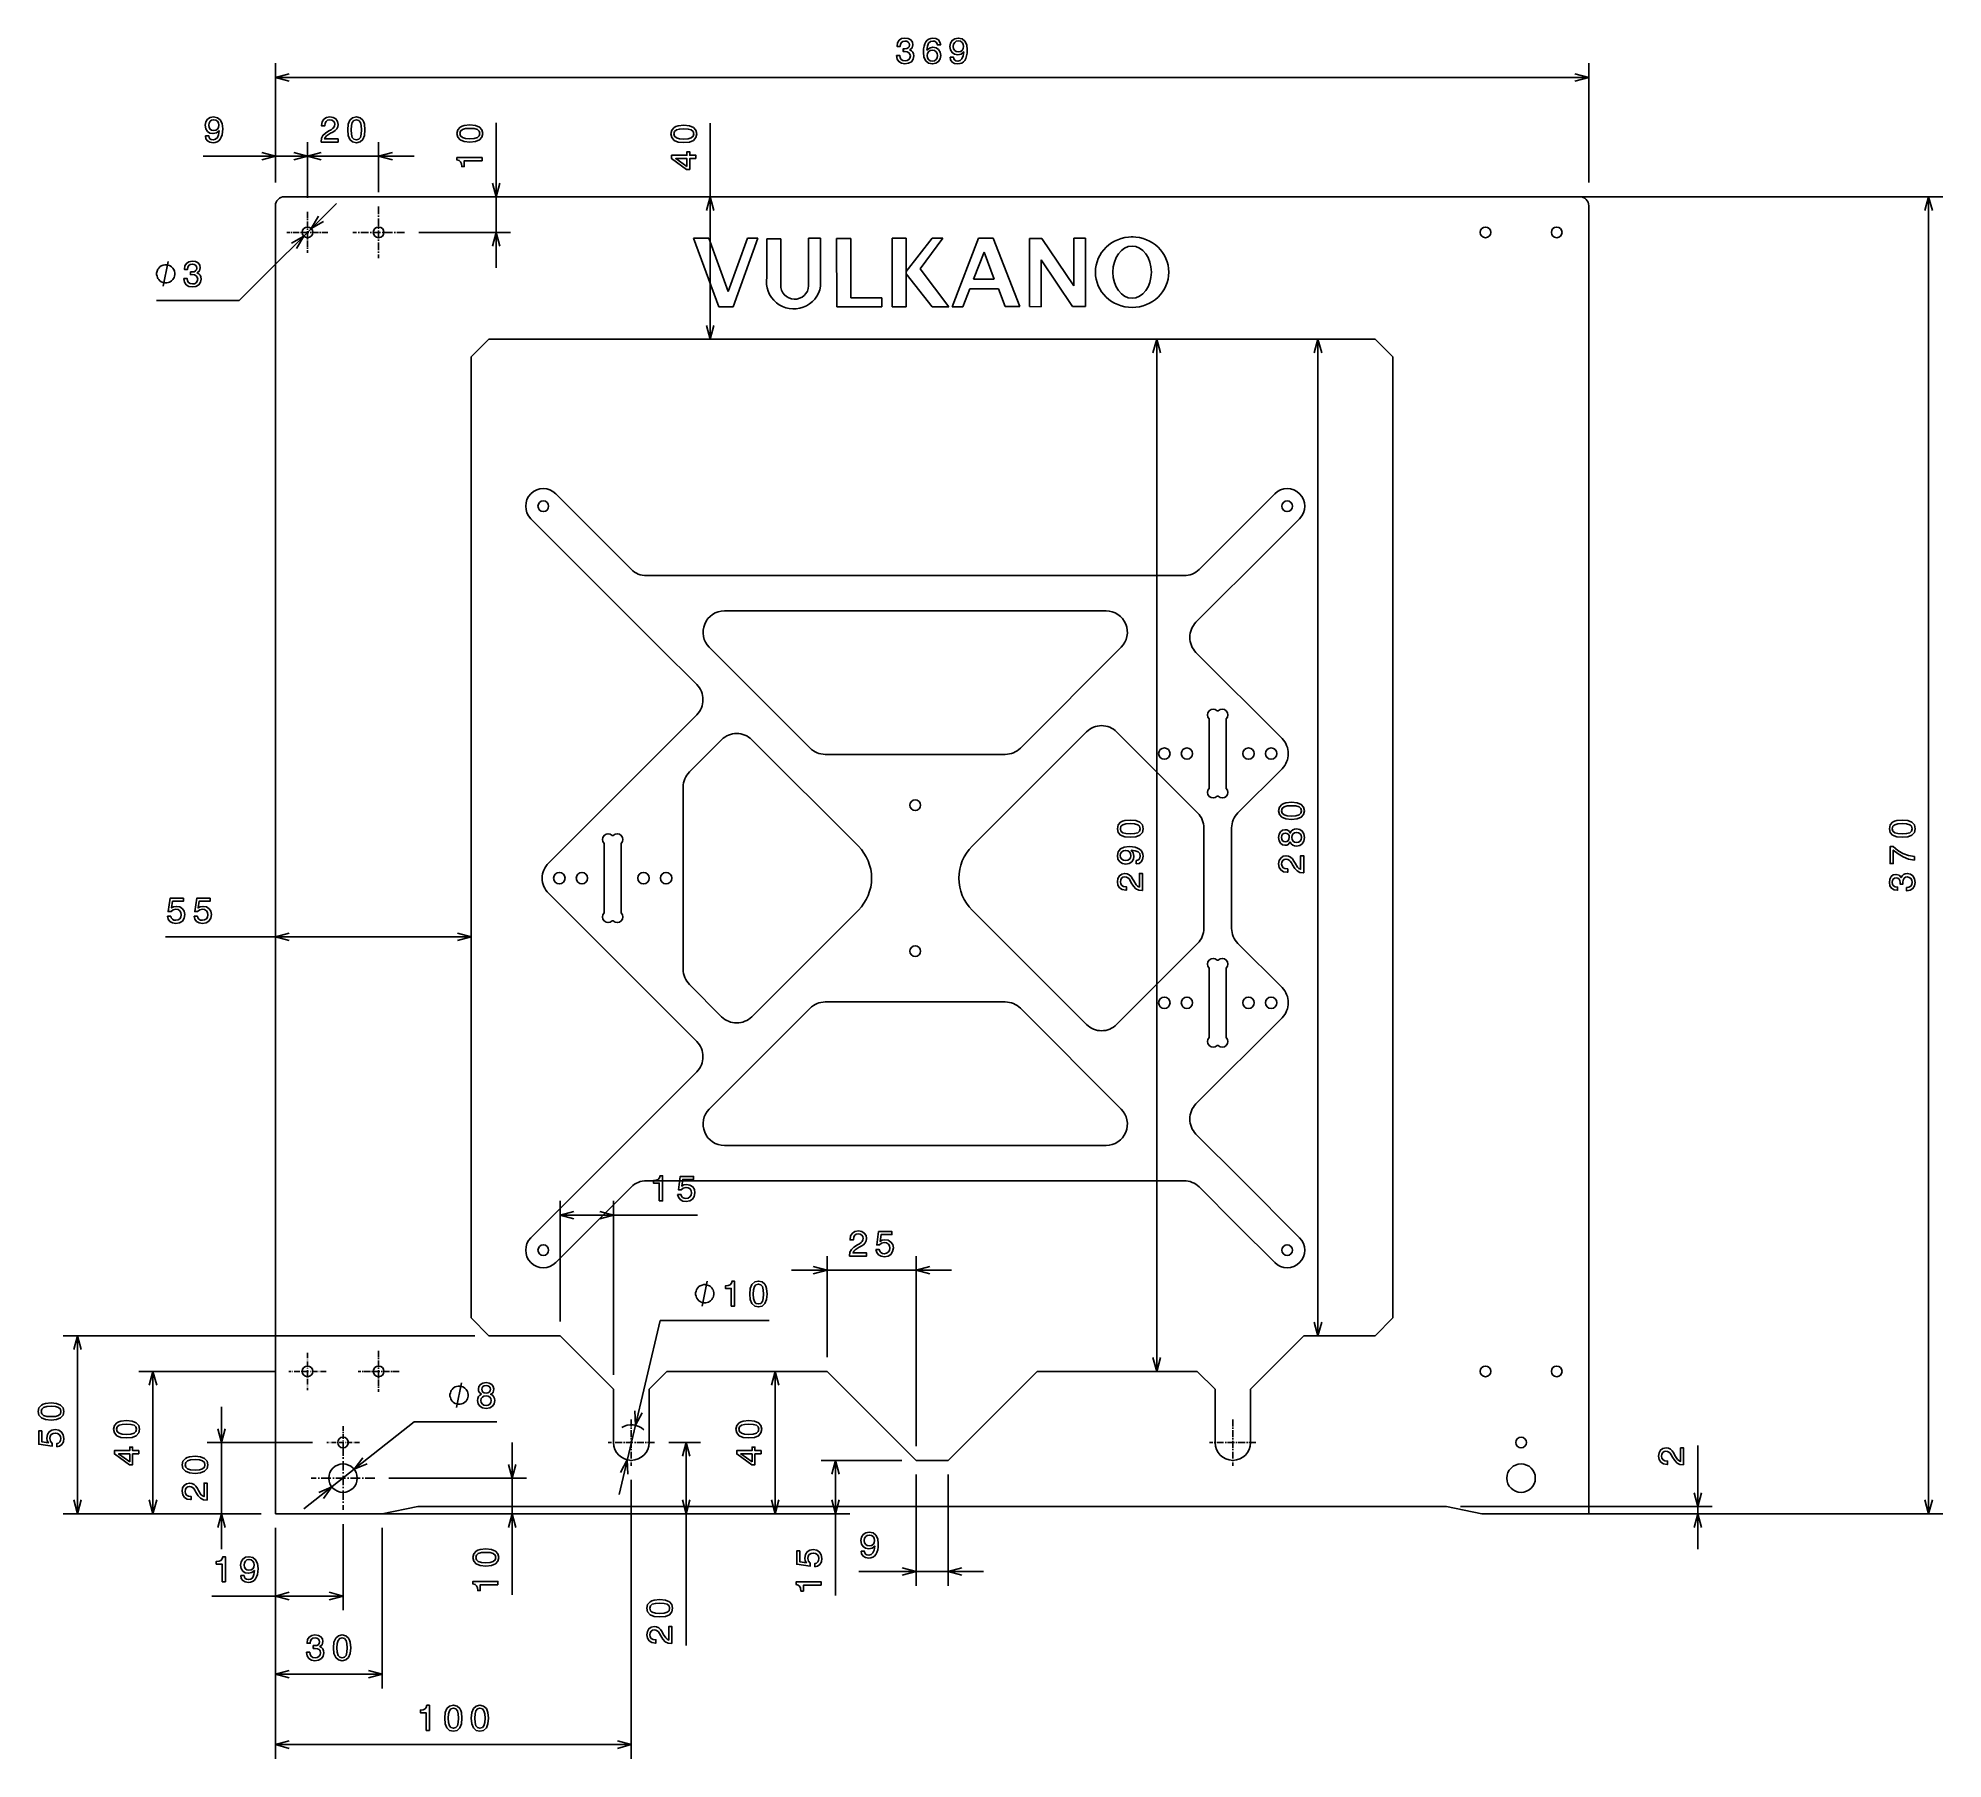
# Model space of a CAD drawing. Extents: x 282 to 817, y -68 to 415.
import ezdxf

# ---------------------------------------------------------------- set-up
doc = ezdxf.new("R2010")
doc.units = 0
doc.linetypes.add('DASHDOT', pattern=[18.5, 12, -3, 0.5, -3])
doc.layers.get('0').update_dxf_attribs({"linetype": 'CONTINUOUS'})

msp = doc.modelspace()

# ---------------------------------------------------------------- linework, layer by layer
at = {"color": 7, "ltscale": 0.419198}
for p, q in [((348.45, 374.67), (348.45, 408.21)), ((717.45, 374.67), (717.45, 408.21))]:
    msp.add_line(p, q, dxfattribs=at)
at = {"color": 7}
for p, q in [((348.45, 404.21), (717.45, 404.21)), ((410.51, 350.67), (410.51, 391.48)), ((532.95, 370.67), (350.95, 370.67)), ((532.95, 370.67), (714.95, 370.67)), ((691.45, 370.67), (816.97, 370.67)), ((812.97, 0.67), (812.97, 370.67)), ((348.45, 368.17), (348.45, 0.67)), ((717.45, 368.17), (717.45, 0.67)), ((532.95, 330.67), (408.45, 330.67)), ((532.95, 330.67), (657.45, 330.67)), ((403.45, 325.67), (403.45, 55.67)), ((662.45, 325.67), (662.45, 55.67)), ((317.58, 162.72), (403.45, 162.72)), ((445.02, 6.07), (456.52, 54.98)), ((404.45, 50.67), (288.82, 50.67)), ((292.82, 0.67), (292.82, 50.67)), ((503.45, 40.67), (458.45, 40.67)), ((562.45, 40.67), (607.45, 40.67)), ((414.98, -22.14), (414.98, 20.67)), ((463.85, -36.4), (463.85, 20.67)), ((448.45, 10.17), (448.45, -68.21)), ((344.45, 0.67), (288.82, 0.67)), ((352.45, 0.67), (418.98, 0.67)), ((382.45, 0.67), (467.85, 0.67)), ((382.45, 0.67), (509.8, 0.67)), ((382.45, 0.67), (492.9, 0.67)), ((532.95, 2.67), (388.45, 2.67)), ((532.95, 2.67), (677.45, 2.67)), ((681.45, 2.67), (752.13, 2.67)), ((691.45, 0.67), (816.97, 0.67)), ((348.45, -3.33), (348.45, -48.44)), ((348.45, -3.33), (348.45, -68.21)), ((378.45, -3.33), (378.45, -48.44)), ((348.45, -64.21), (448.45, -64.21))]:
    msp.add_line(p, q, dxfattribs=at)
at = {"color": 230}
msp.add_line((470.62, 330.67), (470.62, 391.37), dxfattribs=at)
at = {"color": 7, "ltscale": 0.142364}
msp.add_line((348.45, 374.67), (348.45, 386.06), dxfattribs=at)
at = {"color": 7, "ltscale": 0.195451}
msp.add_line((357.45, 370.42), (357.45, 386.06), dxfattribs=at)
msp.add_line((357.45, 370.42), (357.45, 386.06), dxfattribs=at)
at = {"color": 7, "ltscale": 0.176475}
msp.add_line((377.45, 371.94), (377.45, 386.06), dxfattribs=at)
at = {"color": 7, "ltscale": 0.491104}
msp.add_line((328.16, 382.06), (367.45, 382.06), dxfattribs=at)
at = {"color": 7, "ltscale": 0.499998}
msp.add_line((347.45, 382.06), (387.45, 382.06), dxfattribs=at)
at = {"color": 7, "ltscale": 0.482448}
msp.add_line((338.28, 341.53), (365.59, 368.8), dxfattribs=at)
at = {"color": 7, "linetype": 'DASHDOT', "ltscale": 0.143826}
msp.add_line((357.45, 366.42), (357.45, 354.92), dxfattribs=at)
at = {"color": 7, "linetype": 'DASHDOT', "ltscale": 0.181778}
for p, q in [((377.45, 367.94), (377.45, 353.4)), ((384.72, 360.67), (370.18, 360.67))]:
    msp.add_line(p, q, dxfattribs=at)
at = {"color": 7, "linetype": 'DASHDOT', "ltscale": 0.143825}
msp.add_line((363.21, 360.67), (351.7, 360.67), dxfattribs=at)
at = {"color": 7, "ltscale": 0.322361}
msp.add_line((388.72, 360.67), (414.51, 360.67), dxfattribs=at)
for p, q in [((465.94, 359.02), (470.24, 359.02)), ((473.07, 339.77), (465.94, 359.02)), ((470.24, 359.02), (475.7, 344.09)), ((475.7, 344.09), (481.06, 359.06)), ((484, 359.06), (477.08, 339.77)), ((481.06, 359.06), (484, 359.06)), ((486.51, 348.08), (486.57, 358.9)), ((486.57, 358.9), (490.45, 358.9)), ((486.57, 358.9), (490.45, 358.9)), ((490.45, 358.9), (490.45, 345.17)), ((498.2, 346.46), (498.2, 359.05)), ((498.2, 359.05), (501.64, 359.05)), ((501.64, 359.05), (501.64, 345.56)), ((506.12, 358.91), (510.16, 358.91)), ((506.23, 339.76), (506.12, 358.91)), ((510.16, 358.91), (510.16, 342.25)), ((521.76, 359.02), (525.64, 359.02)), ((521.76, 339.8), (521.76, 359.02)), ((532.95, 359.02), (525.64, 349.67)), ((525.64, 359.02), (525.64, 339.8)), ((535.97, 359.02), (529.61, 350.47)), ((532.95, 359.02), (535.97, 359.02)), ((545.96, 359.01), (538.62, 339.73)), ((550.12, 359.01), (545.96, 359.01)), ((557.61, 339.81), (550.12, 359.01)), ((560.35, 339.86), (560.35, 358.95)), ((560.35, 358.95), (563.78, 358.95)), ((563.78, 358.95), (572.8, 345.67)), ((572.8, 345.67), (572.8, 359.03)), ((572.8, 359.03), (576.09, 359.03)), ((576.09, 359.03), (576.09, 339.86)), ((589.16, 359.41), (588.89, 359.4)), ((589.16, 359.41), (589.43, 359.4)), ((547.55, 355.08), (544.6, 347.52)), ((550.42, 347.52), (547.55, 355.08)), ((532.95, 339.73), (525.64, 349.03)), ((529.61, 350.47), (537.64, 339.73)), ((572.42, 339.86), (563.63, 353)), ((563.63, 353), (563.63, 339.79)), ((541.57, 339.73), (543.61, 344.8)), ((543.61, 344.8), (551.64, 344.8)), ((544.6, 347.52), (550.42, 347.52)), ((551.64, 344.8), (553.45, 339.81)), ((477.08, 339.77), (473.07, 339.77)), ((518.85, 339.76), (506.23, 339.76)), ((510.16, 342.25), (518.85, 342.25)), ((518.85, 342.25), (518.85, 339.76)), ((525.64, 339.8), (521.76, 339.8)), ((537.64, 339.73), (532.95, 339.73)), ((538.62, 339.73), (541.57, 339.73)), ((553.45, 339.81), (557.61, 339.81)), ((563.63, 339.79), (560.35, 339.86)), ((576.09, 339.86), (572.42, 339.86)), ((596.06, 40.67), (596.06, 330.67)), ((641.38, 50.67), (641.38, 330.67)), ((443.45, 39.67), (443.45, 88.57)), ((528.45, 19.67), (528.45, 73.07)), ((493.45, 69.07), (538.45, 69.07))]:
    msp.add_line(p, q)
at = {"color": 7, "ltscale": 0.290067}
for p, q in [((338.28, 341.53), (315.07, 341.53)), ((387.48, 26.48), (410.69, 26.48))]:
    msp.add_line(p, q, dxfattribs=at)
at = {"color": 7, "ltscale": 0.088388}
for p, q in [((403.45, 325.67), (408.45, 330.67)), ((662.45, 325.67), (657.45, 330.67)), ((408.45, 50.67), (403.45, 55.67)), ((657.45, 50.67), (662.45, 55.67)), ((453.45, 35.67), (458.45, 40.67)), ((612.45, 35.67), (607.45, 40.67))]:
    msp.add_line(p, q, dxfattribs=at)
at = {"color": 7, "ltscale": 0.420083}
for p, q in [((566.45, 330.67), (600.06, 330.67)), ((566.45, 40.67), (600.06, 40.67))]:
    msp.add_line(p, q, dxfattribs=at)
at = {"ltscale": 0.423739}
msp.add_line((428.45, 54.67), (428.45, 88.57), dxfattribs=at)
at = {"ltscale": 0.481799}
msp.add_line((428.45, 84.57), (467, 84.57), dxfattribs=at)
at = {"ltscale": 0.354949}
msp.add_line((503.45, 44.67), (503.45, 73.07), dxfattribs=at)
at = {"color": 7, "ltscale": 0.383468}
msp.add_line((456.52, 54.98), (487.2, 54.98), dxfattribs=at)
at = {"color": 7, "ltscale": 0.249999}
for p, q in [((428.45, 50.67), (408.45, 50.67)), ((637.45, 50.67), (657.45, 50.67))]:
    msp.add_line(p, q, dxfattribs=at)
at = {"color": 7, "ltscale": 0.265165}
for p, q in [((428.45, 50.67), (443.45, 35.67)), ((637.45, 50.67), (622.45, 35.67))]:
    msp.add_line(p, q, dxfattribs=at)
at = {"color": 7, "linetype": 'DASHDOT', "ltscale": 0.131209}
for p, q in [((357.45, 45.92), (357.45, 35.42)), ((362.7, 40.67), (352.2, 40.67))]:
    msp.add_line(p, q, dxfattribs=at)
at = {"color": 7, "linetype": 'DASHDOT', "ltscale": 0.143738}
for p, q in [((377.45, 46.42), (377.45, 34.92)), ((383.2, 40.67), (371.7, 40.67))]:
    msp.add_line(p, q, dxfattribs=at)
at = {"color": 7, "ltscale": 0.476903}
msp.add_line((348.2, 40.67), (310.05, 40.67), dxfattribs=at)
at = {"color": 7, "ltscale": 0.499999}
for p, q in [((314.05, 0.67), (314.05, 40.67)), ((488.9, 0.67), (488.9, 40.67)), ((333.27, -9.33), (333.27, 30.67))]:
    msp.add_line(p, q, dxfattribs=at)
at = {"color": 7, "ltscale": 0.441941}
for p, q in [((503.45, 40.67), (528.45, 15.67)), ((562.45, 40.67), (537.45, 15.67))]:
    msp.add_line(p, q, dxfattribs=at)
at = {"color": 7, "ltscale": 0.187499}
for p, q in [((443.45, 35.67), (443.45, 20.67)), ((622.45, 35.67), (622.45, 20.67))]:
    msp.add_line(p, q, dxfattribs=at)
at = {"color": 7, "ltscale": 0.1875}
for p, q in [((453.45, 35.67), (453.45, 20.67)), ((612.45, 35.67), (612.45, 20.67))]:
    msp.add_line(p, q, dxfattribs=at)
at = {"color": 7, "linetype": 'DASHDOT', "ltscale": 0.1625}
for p, q in [((448.45, 27.17), (448.45, 14.17)), ((617.45, 27.17), (617.45, 14.17)), ((454.95, 20.67), (441.95, 20.67)), ((623.95, 20.67), (610.95, 20.67))]:
    msp.add_line(p, q, dxfattribs=at)
at = {"color": 7, "ltscale": 0.493941}
msp.add_line((356.46, 2), (387.48, 26.48), dxfattribs=at)
at = {"color": 7, "linetype": 'DASHDOT', "ltscale": 0.114717}
for p, q in [((367.45, 25.26), (367.45, 16.08)), ((372.04, 20.67), (362.86, 20.67))]:
    msp.add_line(p, q, dxfattribs=at)
at = {"color": 7, "ltscale": 0.36987}
msp.add_line((358.86, 20.67), (329.27, 20.67), dxfattribs=at)
at = {"color": 7, "linetype": 'DASHDOT', "ltscale": 0.222767}
for p, q in [((367.45, 19.58), (367.45, 1.76)), ((376.36, 10.67), (358.54, 10.67))]:
    msp.add_line(p, q, dxfattribs=at)
at = {"color": 7, "ltscale": 0.111219}
msp.add_line((458.95, 20.67), (467.85, 20.67), dxfattribs=at)
at = {"color": 7, "ltscale": 0.364954}
msp.add_line((748.13, -9.33), (748.13, 19.87), dxfattribs=at)
at = {"color": 7, "ltscale": 0.28315}
msp.add_line((524.45, 15.67), (501.8, 15.67), dxfattribs=at)
at = {"color": 7, "ltscale": 0.474378}
msp.add_line((505.8, -22.28), (505.8, 15.67), dxfattribs=at)
at = {"color": 7, "ltscale": 0.056251}
for q in [(528.45, 15.67), (537.45, 15.67)]:
    msp.add_line((532.95, 15.67), q, dxfattribs=at)
at = {"color": 7, "ltscale": 0.390543}
for p, q in [((528.45, 11.67), (528.45, -19.57)), ((537.45, 11.67), (537.45, -19.57))]:
    msp.add_line(p, q, dxfattribs=at)
at = {"color": 7, "ltscale": 0.482652}
msp.add_line((380.36, 10.67), (418.98, 10.67), dxfattribs=at)
at = {"color": 7, "ltscale": 0.430008}
msp.add_line((344.45, 0.67), (310.05, 0.67), dxfattribs=at)
at = {"color": 7, "ltscale": 0.189729}
msp.add_line((344.45, 0.67), (329.27, 0.67), dxfattribs=at)
at = {"color": 7, "ltscale": 0.375}
for p, q in [((348.45, 0.67), (378.45, 0.67)), ((717.45, 0.67), (687.45, 0.67)), ((348.45, -44.44), (378.45, -44.44))]:
    msp.add_line(p, q, dxfattribs=at)
at = {"color": 7, "ltscale": 0.127475}
for p, q in [((378.45, 0.67), (388.45, 2.67)), ((687.45, 0.67), (677.45, 2.67))]:
    msp.add_line(p, q, dxfattribs=at)
at = {"color": 7, "ltscale": 0.383457}
msp.add_line((721.45, 0.67), (752.13, 0.67), dxfattribs=at)
at = {"color": 7, "ltscale": 0.288997}
msp.add_line((348.45, -3.33), (348.45, -26.45), dxfattribs=at)
at = {"color": 7, "ltscale": 0.302615}
msp.add_line((367.45, -2.24), (367.45, -26.45), dxfattribs=at)
at = {"color": 7, "ltscale": 0.438402}
msp.add_line((512.38, -15.57), (547.45, -15.57), dxfattribs=at)
at = {"color": 7, "ltscale": 0.460394}
msp.add_line((330.62, -22.45), (367.45, -22.45), dxfattribs=at)
at = {"color": 7}
for points in [[(522.94, 410.41), (522.94, 410.34), (523.1, 409.37), (523.57, 408.64), (524.32, 408.18), (525.31, 408.01), (526.36, 408.18), (527.15, 408.62), (527.65, 409.33), (527.83, 410.23), (527.75, 410.83), (527.53, 411.31), (527.17, 411.69), (526.68, 411.96), (527.34, 412.5), (527.57, 413.37), (527.42, 414.16), (526.98, 414.75), (526.28, 415.13), (525.31, 415.26), (524.4, 415.1), (523.71, 414.65), (523.25, 413.95), (523.1, 413.01), (523.1, 412.94), (524, 412.94), (524.08, 413.58), (524.34, 414.05), (524.76, 414.33), (525.36, 414.43), (525.88, 414.35), (526.27, 414.14), (526.5, 413.8), (526.59, 413.33), (526.5, 412.84), (526.26, 412.5), (525.83, 412.3), (525.26, 412.24), (524.87, 412.25), (524.87, 411.46), (525.36, 411.48), (526, 411.38), (526.47, 411.14), (526.75, 410.75), (526.85, 410.23), (526.74, 409.65), (526.45, 409.22), (525.99, 408.94), (525.37, 408.85), (524.73, 408.95), (524.27, 409.26), (523.98, 409.74), (523.87, 410.41)], [(535.37, 413.32), (535.18, 414.14), (534.74, 414.74), (534.05, 415.13), (533.16, 415.26), (532.57, 415.19), (532.06, 415), (531.6, 414.68), (531.22, 414.24), (530.92, 413.68), (530.69, 413.01), (530.55, 412.21), (530.51, 411.31), (530.67, 409.88), (531.17, 408.84), (531.96, 408.22), (533.05, 408.01), (534.03, 408.19), (534.78, 408.66), (535.26, 409.41), (535.43, 410.36), (535.26, 411.31), (534.8, 412.05), (534.08, 412.51), (533.19, 412.68), (532.24, 412.47), (531.52, 411.9), (531.67, 413.01), (531.99, 413.81), (532.49, 414.28), (533.17, 414.44), (533.68, 414.36), (534.06, 414.15), (534.31, 413.8), (534.45, 413.32)], [(538, 409.94), (538.16, 409.15), (538.59, 408.53), (539.28, 408.15), (540.18, 408.01), (540.78, 408.08), (541.31, 408.26), (541.77, 408.57), (542.15, 409.01), (542.45, 409.57), (542.67, 410.25), (542.81, 411.04), (542.86, 411.95), (542.68, 413.37), (542.19, 414.41), (541.4, 415.04), (540.32, 415.26), (539.34, 415.08), (538.59, 414.59), (538.1, 413.85), (537.94, 412.91), (538.1, 411.94), (538.58, 411.2), (539.29, 410.74), (540.18, 410.59), (541.13, 410.78), (541.85, 411.36), (541.69, 410.24), (541.36, 409.45), (540.87, 408.97), (540.19, 408.82), (539.67, 408.89), (539.29, 409.11), (539.03, 409.47), (538.93, 409.94)], [(538.92, 412.92), (539.02, 413.54), (539.31, 414.04), (539.75, 414.35), (540.32, 414.46), (540.92, 414.35), (541.37, 414.04), (541.66, 413.55), (541.77, 412.93), (541.66, 412.29), (541.37, 411.82), (540.91, 411.53), (540.29, 411.42), (539.74, 411.53), (539.31, 411.82), (539.02, 412.28)], [(534.46, 410.35), (534.34, 409.71), (534.06, 409.23), (533.61, 408.9), (533.04, 408.8), (532.45, 408.9), (531.99, 409.22), (531.7, 409.7), (531.61, 410.34), (531.71, 410.96), (531.99, 411.43), (532.46, 411.74), (533.08, 411.85), (533.63, 411.74), (534.06, 411.44), (534.34, 410.97)], [(328.78, 387.8), (328.93, 387), (329.36, 386.38), (330.05, 386), (330.96, 385.86), (331.55, 385.93), (332.09, 386.11), (332.54, 386.42), (332.93, 386.87), (333.23, 387.42), (333.45, 388.11), (333.58, 388.89), (333.63, 389.8), (333.46, 391.22), (332.97, 392.26), (332.18, 392.89), (331.1, 393.11), (330.11, 392.93), (329.36, 392.45), (328.88, 391.7), (328.72, 390.76), (328.88, 389.79), (329.35, 389.06), (330.06, 388.59), (330.96, 388.44), (331.91, 388.63), (332.62, 389.22), (332.46, 388.1), (332.14, 387.3), (331.64, 386.83), (330.97, 386.68), (330.44, 386.75), (330.06, 386.97), (329.81, 387.32), (329.71, 387.8)], [(329.7, 390.77), (329.8, 391.4), (330.08, 391.89), (330.52, 392.2), (331.1, 392.31), (331.69, 392.2), (332.15, 391.89), (332.43, 391.41), (332.54, 390.78), (332.43, 390.15), (332.15, 389.67), (331.68, 389.38), (331.07, 389.28), (330.51, 389.38), (330.08, 389.67), (329.8, 390.14)], [(361.26, 386.06), (366.07, 386.06), (366.07, 386.93), (362.26, 386.93), (362.48, 387.4), (362.84, 387.8), (363.96, 388.51), (364.55, 388.81), (365.22, 389.25), (365.69, 389.75), (365.97, 390.35), (366.07, 391.02), (365.9, 391.87), (365.42, 392.54), (364.7, 392.96), (363.76, 393.11), (362.79, 392.94), (362.05, 392.47), (361.58, 391.71), (361.42, 390.71), (361.42, 390.57), (362.33, 390.57), (362.33, 390.65), (362.43, 391.34), (362.7, 391.84), (363.13, 392.16), (363.71, 392.27), (364.29, 392.17), (364.73, 391.92), (365.01, 391.53), (365.11, 391.03), (365.04, 390.57), (364.85, 390.18), (364.52, 389.83), (364.08, 389.53), (363.48, 389.21), (362.5, 388.58), (361.8, 387.92), (361.39, 387.11), (361.26, 386.09)], [(368.76, 389.48), (368.91, 387.9), (369.38, 386.77), (370.14, 386.08), (371.19, 385.86), (372.23, 386.08), (372.98, 386.77), (373.45, 387.9), (373.61, 389.48), (373.45, 391.05), (373.26, 391.68), (372.98, 392.19), (372.23, 392.88), (371.19, 393.11), (370.14, 392.88), (369.38, 392.18), (368.91, 391.05)], [(369.73, 389.48), (369.81, 390.7), (370.06, 391.58), (370.51, 392.09), (371.19, 392.27), (371.85, 392.09), (372.31, 391.58), (372.56, 390.7), (372.64, 389.48), (372.56, 388.25), (372.31, 387.37), (371.85, 386.86), (371.19, 386.69), (370.51, 386.86), (370.06, 387.37), (369.81, 388.25)], [(403.09, 386.02), (404.68, 386.17), (405.81, 386.64), (406.49, 387.4), (406.71, 388.45), (406.49, 389.49), (405.81, 390.24), (404.68, 390.71), (403.09, 390.87), (401.52, 390.71), (400.89, 390.51), (400.38, 390.24), (399.69, 389.49), (399.46, 388.45), (399.69, 387.4), (400.39, 386.64), (401.52, 386.17)], [(403.09, 386.98), (401.87, 387.07), (401, 387.32), (400.48, 387.77), (400.3, 388.45), (400.48, 389.11), (401, 389.57), (401.87, 389.82), (403.09, 389.9), (404.32, 389.82), (405.2, 389.57), (405.72, 389.11), (405.89, 388.45), (405.72, 387.77), (405.2, 387.32), (404.32, 387.07)], [(406.51, 380.79), (406.51, 381.71), (399.46, 381.71), (399.46, 381.03), (400.08, 380.84), (400.49, 380.48), (400.73, 379.93), (400.81, 379.16), (401.53, 379.16), (401.53, 380.79)], [(320.2, 349.03), (320.2, 349.26), (320.09, 349.73), (319.97, 350.08), (319.85, 350.31), (319.62, 350.66), (319.27, 351.01), (318.92, 351.25), (318.69, 351.36), (318.34, 351.48), (317.87, 351.6), (317.64, 351.6), (317.4, 351.6), (316.94, 351.48), (316.59, 351.36), (316.35, 351.25), (316, 351.01), (315.65, 350.66), (315.42, 350.31), (315.3, 350.08), (315.19, 349.73), (315.07, 349.26), (315.07, 349.03), (315.07, 348.8), (315.19, 348.33), (315.3, 347.98), (315.42, 347.75), (315.65, 347.4), (316, 347.05), (316.35, 346.81), (316.59, 346.7), (316.94, 346.58), (317.4, 346.46), (317.64, 346.46), (317.87, 346.46), (318.34, 346.58), (318.69, 346.7), (318.92, 346.81), (319.27, 347.05), (319.62, 347.4), (319.85, 347.75), (319.97, 347.98), (320.09, 348.33), (320.2, 348.8)], [(322.7, 347.73), (322.7, 347.66), (322.86, 346.69), (323.33, 345.96), (324.08, 345.5), (325.07, 345.33), (326.12, 345.5), (326.9, 345.94), (327.41, 346.65), (327.59, 347.56), (327.51, 348.15), (327.29, 348.64), (326.92, 349.01), (326.44, 349.28), (327.1, 349.83), (327.33, 350.69), (327.18, 351.48), (326.74, 352.07), (326.04, 352.45), (325.07, 352.58), (324.16, 352.42), (323.47, 351.97), (323.01, 351.27), (322.86, 350.33), (322.86, 350.26), (323.76, 350.26), (323.84, 350.9), (324.1, 351.37), (324.52, 351.65), (325.12, 351.75), (325.64, 351.67), (326.03, 351.46), (326.26, 351.12), (326.35, 350.65), (326.26, 350.16), (326.02, 349.83), (325.59, 349.62), (325.02, 349.56), (324.63, 349.57), (324.63, 348.78), (325.12, 348.8), (325.75, 348.71), (326.23, 348.46), (326.51, 348.07), (326.61, 347.56), (326.5, 346.97), (326.21, 346.54), (325.74, 346.26), (325.13, 346.17), (324.49, 346.27), (324.03, 346.58), (323.74, 347.06), (323.63, 347.73)], [(805.55, 190.71), (807.13, 190.86), (808.26, 191.34), (808.95, 192.09), (809.17, 193.14), (808.95, 194.18), (808.26, 194.94), (807.13, 195.4), (805.55, 195.56), (803.98, 195.4), (803.35, 195.21), (802.84, 194.94), (802.15, 194.18), (801.92, 193.14), (802.15, 192.09), (802.85, 191.34), (803.98, 190.86)], [(805.55, 191.68), (804.33, 191.76), (803.45, 192.01), (802.94, 192.47), (802.76, 193.14), (802.94, 193.81), (803.45, 194.26), (804.33, 194.52), (805.55, 194.6), (806.78, 194.52), (807.66, 194.26), (808.17, 193.81), (808.35, 193.14), (808.17, 192.47), (807.66, 192.01), (806.78, 191.76)], [(808.97, 184.27), (808.97, 185.29), (807.31, 185.62), (805.75, 186.21), (804.31, 187.03), (802.96, 188.11), (802.12, 188.11), (802.12, 183.31), (803.04, 183.31), (803.04, 187.14), (804.4, 186.03), (805.82, 185.2), (807.34, 184.61)], [(806.77, 175.66), (806.84, 175.66), (807.81, 175.82), (808.54, 176.29), (809, 177.04), (809.17, 178.03), (809, 179.08), (808.56, 179.86), (807.85, 180.37), (806.94, 180.55), (806.35, 180.47), (805.86, 180.25), (805.49, 179.88), (805.22, 179.4), (804.67, 180.06), (803.81, 180.29), (803.02, 180.14), (802.42, 179.7), (802.05, 179), (801.92, 178.03), (802.08, 177.12), (802.53, 176.42), (803.23, 175.97), (804.17, 175.82), (804.24, 175.82), (804.24, 176.72), (803.59, 176.8), (803.13, 177.06), (802.85, 177.48), (802.75, 178.08), (802.83, 178.6), (803.04, 178.99), (803.38, 179.22), (803.85, 179.31), (804.34, 179.22), (804.67, 178.98), (804.88, 178.55), (804.94, 177.98), (804.93, 177.58), (805.72, 177.58), (805.7, 178.08), (805.79, 178.71), (806.04, 179.19), (806.43, 179.47), (806.94, 179.57), (807.53, 179.46), (807.96, 179.17), (808.23, 178.7), (808.33, 178.09), (808.22, 177.45), (807.92, 176.99), (807.44, 176.7), (806.77, 176.59)], [(318.11, 168.55), (318.33, 167.72), (318.83, 167.07), (319.55, 166.67), (320.48, 166.52), (321.5, 166.7), (322.3, 167.19), (322.8, 167.98), (322.99, 168.99), (322.82, 169.93), (322.34, 170.66), (321.58, 171.14), (320.6, 171.31), (319.85, 171.19), (319.26, 170.86), (319.54, 172.74), (322.61, 172.74), (322.61, 173.57), (318.87, 173.57), (318.31, 169.86), (319.12, 169.86), (319.7, 170.33), (320.45, 170.5), (321.1, 170.39), (321.59, 170.07), (321.9, 169.57), (322.01, 168.94), (321.9, 168.3), (321.58, 167.81), (321.09, 167.5), (320.45, 167.39), (319.92, 167.46), (319.5, 167.69), (319.2, 168.05), (319.05, 168.55)], [(325.58, 168.55), (325.8, 167.72), (326.3, 167.07), (327.03, 166.67), (327.95, 166.52), (328.97, 166.7), (329.77, 167.19), (330.27, 167.98), (330.46, 168.99), (330.29, 169.93), (329.81, 170.66), (329.05, 171.14), (328.07, 171.31), (327.32, 171.19), (326.73, 170.86), (327.01, 172.74), (330.08, 172.74), (330.08, 173.57), (326.34, 173.57), (325.78, 169.86), (326.59, 169.86), (327.18, 170.33), (327.92, 170.5), (328.57, 170.39), (329.06, 170.07), (329.38, 169.57), (329.49, 168.94), (329.38, 168.3), (329.05, 167.81), (328.56, 167.5), (327.92, 167.39), (327.39, 167.46), (326.97, 167.69), (326.67, 168.05), (326.52, 168.55)], [(406.4, 34.25), (405.89, 33.97), (405.53, 33.57), (405.31, 33.08), (405.24, 32.48), (405.4, 31.59), (405.87, 30.89), (406.62, 30.45), (407.65, 30.27), (408.67, 30.45), (409.43, 30.89), (409.89, 31.59), (410.06, 32.48), (409.98, 33.08), (409.77, 33.57), (409.41, 33.97), (408.9, 34.25), (409.31, 34.49), (409.59, 34.82), (409.76, 35.23), (409.82, 35.72), (409.66, 36.44), (409.24, 37.01), (408.55, 37.39), (407.65, 37.53), (406.75, 37.39), (406.06, 37.01), (405.63, 36.44), (405.47, 35.72), (405.52, 35.23), (405.7, 34.82)], [(402.62, 33.98), (402.62, 34.21), (402.5, 34.68), (402.38, 35.03), (402.27, 35.26), (402.03, 35.61), (401.68, 35.96), (401.33, 36.19), (401.1, 36.31), (400.75, 36.43), (400.28, 36.54), (400.05, 36.54), (399.82, 36.54), (399.35, 36.43), (399, 36.31), (398.77, 36.19), (398.42, 35.96), (398.07, 35.61), (397.83, 35.26), (397.72, 35.03), (397.6, 34.68), (397.48, 34.21), (397.48, 33.98), (397.48, 33.74), (397.6, 33.28), (397.72, 32.93), (397.83, 32.69), (398.07, 32.34), (398.42, 31.99), (398.77, 31.76), (399, 31.64), (399.35, 31.53), (399.82, 31.41), (400.05, 31.41), (400.28, 31.41), (400.75, 31.53), (401.1, 31.64), (401.33, 31.76), (401.68, 31.99), (402.03, 32.34), (402.27, 32.69), (402.38, 32.93), (402.5, 33.28), (402.62, 33.74)], [(406.21, 32.5), (406.3, 33.04), (406.59, 33.44), (407.05, 33.7), (407.65, 33.79), (408.25, 33.7), (408.7, 33.44), (408.99, 33.04), (409.1, 32.5), (408.99, 31.93), (408.7, 31.49), (408.25, 31.21), (407.65, 31.12), (407.05, 31.21), (406.59, 31.49), (406.3, 31.93)], [(406.43, 35.64), (406.51, 36.08), (406.76, 36.43), (407.14, 36.64), (407.65, 36.72), (408.16, 36.64), (408.54, 36.43), (408.78, 36.08), (408.87, 35.64), (408.78, 35.19), (408.54, 34.83), (408.16, 34.6), (407.65, 34.53), (407.14, 34.61), (406.76, 34.83), (406.51, 35.19)], [(285.4, 26.98), (286.98, 27.13), (288.11, 27.6), (288.8, 28.36), (289.02, 29.41), (288.8, 30.45), (288.11, 31.2), (286.98, 31.67), (285.4, 31.83), (283.83, 31.67), (283.2, 31.48), (282.69, 31.2), (282, 30.45), (281.77, 29.41), (282, 28.36), (282.7, 27.6), (283.83, 27.13)], [(285.4, 27.94), (284.18, 28.03), (283.3, 28.28), (282.79, 28.73), (282.61, 29.41), (282.79, 30.07), (283.3, 30.53), (284.18, 30.78), (285.4, 30.86), (286.63, 30.78), (287.51, 30.53), (288.02, 30.07), (288.19, 29.41), (288.02, 28.73), (287.51, 28.28), (286.63, 28.03)], [(306.63, 21.98), (308.22, 22.13), (309.35, 22.6), (310.03, 23.36), (310.25, 24.41), (310.03, 25.45), (309.35, 26.2), (308.22, 26.67), (306.63, 26.83), (305.06, 26.67), (304.43, 26.48), (303.92, 26.2), (303.23, 25.45), (303, 24.41), (303.23, 23.36), (303.93, 22.6), (305.06, 22.13)], [(481.48, 21.98), (483.07, 22.13), (484.2, 22.6), (484.88, 23.36), (485.1, 24.41), (484.88, 25.45), (484.2, 26.2), (483.07, 26.67), (481.48, 26.83), (479.91, 26.67), (479.28, 26.48), (478.77, 26.2), (478.08, 25.45), (477.85, 24.41), (478.08, 23.36), (478.78, 22.6), (479.91, 22.13)], [(286.99, 19.43), (287.82, 19.66), (288.47, 20.15), (288.87, 20.88), (289.02, 21.8), (288.84, 22.82), (288.35, 23.62), (287.56, 24.12), (286.55, 24.32), (285.61, 24.14), (284.88, 23.66), (284.4, 22.9), (284.23, 21.93), (284.35, 21.17), (284.68, 20.58), (282.8, 20.87), (282.8, 23.93), (281.97, 23.93), (281.97, 20.19), (285.68, 19.64), (285.68, 20.44), (285.21, 21.03), (285.04, 21.77), (285.15, 22.42), (285.47, 22.91), (285.97, 23.23), (286.6, 23.34), (287.24, 23.23), (287.73, 22.9), (288.04, 22.41), (288.15, 21.77), (288.08, 21.24), (287.85, 20.83), (287.49, 20.52), (286.99, 20.37)], [(306.63, 22.94), (305.41, 23.03), (304.53, 23.28), (304.02, 23.73), (303.84, 24.41), (304.02, 25.07), (304.53, 25.53), (305.41, 25.78), (306.63, 25.86), (307.86, 25.78), (308.74, 25.53), (309.26, 25.07), (309.43, 24.41), (309.26, 23.73), (308.74, 23.28), (307.86, 23.03)], [(481.48, 22.94), (480.26, 23.03), (479.38, 23.28), (478.87, 23.73), (478.69, 24.41), (478.87, 25.07), (479.38, 25.53), (480.26, 25.78), (481.48, 25.86), (482.71, 25.78), (483.59, 25.53), (484.11, 25.07), (484.28, 24.41), (484.11, 23.73), (483.59, 23.28), (482.71, 23.03)], [(310.05, 17.49), (310.05, 18.4), (308.32, 18.4), (308.32, 19.4), (307.51, 19.4), (307.51, 18.4), (303.2, 18.4), (303.2, 17.48), (307.43, 14.41), (308.32, 14.41), (308.32, 17.49)], [(307.51, 15.26), (304.37, 17.49), (307.51, 17.49)], [(325.86, 11.98), (327.44, 12.13), (328.57, 12.6), (329.25, 13.36), (329.48, 14.41), (329.25, 15.45), (328.57, 16.2), (327.44, 16.67), (325.86, 16.83), (324.28, 16.67), (323.66, 16.48), (323.14, 16.2), (322.46, 15.45), (322.22, 14.41), (322.46, 13.36), (323.15, 12.6), (324.28, 12.13)], [(484.9, 17.49), (484.9, 18.4), (483.17, 18.4), (483.17, 19.4), (482.36, 19.4), (482.36, 18.4), (478.05, 18.4), (478.05, 17.48), (482.28, 14.41), (483.17, 14.41), (483.17, 17.49)], [(482.36, 15.26), (479.22, 17.49), (482.36, 17.49)], [(744.13, 14.37), (744.13, 19.18), (743.26, 19.18), (743.26, 15.38), (742.79, 15.59), (742.39, 15.95), (741.68, 17.07), (741.38, 17.67), (740.94, 18.33), (740.44, 18.81), (739.84, 19.08), (739.17, 19.18), (738.32, 19.01), (737.65, 18.54), (737.23, 17.81), (737.08, 16.87), (737.25, 15.9), (737.72, 15.17), (738.48, 14.69), (739.48, 14.53), (739.62, 14.53), (739.62, 15.45), (739.54, 15.45), (738.85, 15.54), (738.35, 15.81), (738.03, 16.25), (737.92, 16.82), (738.02, 17.41), (738.27, 17.84), (738.66, 18.12), (739.16, 18.22), (739.62, 18.15), (740.01, 17.96), (740.36, 17.64), (740.66, 17.19), (740.98, 16.6), (741.61, 15.61), (742.27, 14.92), (743.08, 14.5), (744.1, 14.37)], [(325.86, 12.94), (324.63, 13.03), (323.76, 13.28), (323.24, 13.73), (323.06, 14.41), (323.24, 15.07), (323.76, 15.53), (324.63, 15.78), (325.86, 15.86), (327.09, 15.78), (327.96, 15.53), (328.48, 15.07), (328.65, 14.41), (328.48, 13.73), (327.96, 13.28), (327.09, 13.03)], [(329.27, 4.47), (329.27, 9.29), (328.41, 9.29), (328.41, 5.48), (327.93, 5.69), (327.54, 6.06), (326.82, 7.18), (326.52, 7.77), (326.09, 8.44), (325.58, 8.91), (324.99, 9.18), (324.31, 9.29), (323.46, 9.11), (322.8, 8.64), (322.38, 7.91), (322.22, 6.98), (322.4, 6.01), (322.87, 5.27), (323.63, 4.8), (324.62, 4.64), (324.77, 4.64), (324.77, 5.55), (324.69, 5.55), (324, 5.64), (323.5, 5.92), (323.17, 6.35), (323.06, 6.93), (323.16, 7.51), (323.41, 7.94), (323.81, 8.23), (324.3, 8.33), (324.77, 8.26), (325.16, 8.06), (325.5, 7.74), (325.8, 7.3), (326.13, 6.7), (326.75, 5.71), (327.42, 5.02), (328.23, 4.61), (329.24, 4.47)], [(513, -9.84), (513.15, -10.63), (513.58, -11.25), (514.27, -11.63), (515.17, -11.77), (515.77, -11.7), (516.3, -11.52), (516.76, -11.21), (517.14, -10.77), (517.44, -10.21), (517.67, -9.52), (517.8, -8.74), (517.85, -7.83), (517.68, -6.41), (517.18, -5.37), (516.4, -4.74), (515.32, -4.52), (514.33, -4.7), (513.58, -5.19), (513.1, -5.93), (512.94, -6.87), (513.1, -7.84), (513.57, -8.58), (514.28, -9.04), (515.17, -9.19), (516.12, -9), (516.84, -8.42), (516.68, -9.53), (516.35, -10.33), (515.86, -10.81), (515.18, -10.96), (514.66, -10.89), (514.28, -10.66), (514.02, -10.31), (513.92, -9.84)], [(513.91, -6.86), (514.01, -6.24), (514.3, -5.74), (514.74, -5.43), (515.32, -5.32), (515.91, -5.43), (516.36, -5.74), (516.65, -6.23), (516.76, -6.85), (516.65, -7.49), (516.36, -7.96), (515.9, -8.25), (515.29, -8.35), (514.73, -8.25), (514.3, -7.96), (514.01, -7.5)], [(407.56, -14.07), (409.14, -13.91), (410.27, -13.44), (410.96, -12.68), (411.18, -11.64), (410.96, -10.6), (410.27, -9.84), (409.14, -9.38), (407.56, -9.21), (405.98, -9.38), (405.36, -9.57), (404.84, -9.84), (404.16, -10.6), (403.93, -11.64), (404.16, -12.68), (404.85, -13.44), (405.98, -13.91)], [(407.56, -13.1), (406.34, -13.02), (405.46, -12.76), (404.94, -12.31), (404.76, -11.64), (404.94, -10.97), (405.46, -10.52), (406.34, -10.26), (407.56, -10.18), (408.79, -10.26), (409.66, -10.52), (410.18, -10.97), (410.35, -11.64), (410.18, -12.31), (409.66, -12.76), (408.79, -13.02)], [(499.98, -14.27), (500.8, -14.05), (501.45, -13.56), (501.85, -12.83), (502, -11.9), (501.82, -10.88), (501.33, -10.09), (500.54, -9.58), (499.53, -9.39), (498.59, -9.56), (497.86, -10.05), (497.38, -10.8), (497.21, -11.78), (497.33, -12.54), (497.67, -13.12), (495.78, -12.84), (495.78, -9.77), (494.95, -9.77), (494.95, -13.52), (498.66, -14.07), (498.66, -13.26), (498.19, -12.68), (498.02, -11.93), (498.13, -11.29), (498.45, -10.79), (498.95, -10.48), (499.58, -10.37), (500.22, -10.48), (500.71, -10.8), (501.02, -11.3), (501.14, -11.93), (501.06, -12.47), (500.83, -12.88), (500.47, -13.18), (499.98, -13.33)], [(333.48, -18.45), (334.39, -18.45), (334.39, -11.4), (333.71, -11.4), (333.53, -12.01), (333.16, -12.43), (332.61, -12.67), (331.84, -12.75), (331.84, -13.47), (333.48, -13.47)], [(338.71, -16.71), (338.86, -17.51), (339.29, -18.13), (339.98, -18.51), (340.89, -18.65), (341.48, -18.58), (342.02, -18.4), (342.47, -18.09), (342.85, -17.64), (343.16, -17.09), (343.38, -16.4), (343.51, -15.61), (343.56, -14.71), (343.39, -13.28), (342.89, -12.25), (342.11, -11.62), (341.03, -11.4), (340.04, -11.58), (339.29, -12.06), (338.81, -12.81), (338.65, -13.75), (338.81, -14.72), (339.28, -15.45), (339.99, -15.92), (340.89, -16.07), (341.84, -15.88), (342.55, -15.29), (342.39, -16.41), (342.07, -17.21), (341.57, -17.68), (340.9, -17.83), (340.37, -17.76), (339.99, -17.54), (339.74, -17.19), (339.64, -16.71)], [(339.63, -13.74), (339.73, -13.11), (340.01, -12.62), (340.45, -12.31), (341.03, -12.19), (341.62, -12.31), (342.08, -12.62), (342.36, -13.1), (342.47, -13.73), (342.36, -14.36), (342.08, -14.84), (341.61, -15.13), (341, -15.23), (340.44, -15.13), (340.01, -14.84), (339.73, -14.37)], [(410.98, -19.29), (410.98, -18.37), (403.93, -18.37), (403.93, -19.06), (404.54, -19.24), (404.95, -19.6), (405.2, -20.16), (405.28, -20.92), (405.99, -20.92), (405.99, -19.29)], [(501.8, -19.42), (501.8, -18.51), (494.75, -18.51), (494.75, -19.19), (495.37, -19.37), (495.78, -19.74), (496.02, -20.29), (496.1, -21.06), (496.82, -21.06), (496.82, -19.42)], [(456.43, -28.33), (458.01, -28.17), (459.14, -27.7), (459.83, -26.94), (460.05, -25.9), (459.83, -24.86), (459.14, -24.1), (458.01, -23.64), (456.43, -23.47), (454.86, -23.64), (454.23, -23.83), (453.72, -24.1), (453.03, -24.86), (452.8, -25.9), (453.03, -26.94), (453.73, -27.7), (454.86, -28.17)], [(456.43, -27.36), (455.21, -27.28), (454.33, -27.02), (453.82, -26.57), (453.64, -25.9), (453.82, -25.23), (454.33, -24.78), (455.21, -24.52), (456.43, -24.44), (457.66, -24.52), (458.54, -24.78), (459.05, -25.23), (459.22, -25.9), (459.05, -26.57), (458.54, -27.02), (457.66, -27.28)], [(459.85, -35.83), (459.85, -31.02), (458.98, -31.02), (458.98, -34.82), (458.51, -34.61), (458.12, -34.24), (457.4, -33.13), (457.1, -32.53), (456.66, -31.86), (456.16, -31.39), (455.56, -31.12), (454.89, -31.02), (454.04, -31.19), (453.37, -31.66), (452.95, -32.39), (452.8, -33.33), (452.97, -34.3), (453.45, -35.03), (454.2, -35.51), (455.2, -35.67), (455.34, -35.67), (455.34, -34.75), (455.26, -34.75), (454.57, -34.66), (454.07, -34.39), (453.75, -33.95), (453.64, -33.38), (453.74, -32.79), (453.99, -32.36), (454.38, -32.08), (454.88, -31.98), (455.34, -32.05), (455.73, -32.24), (456.08, -32.56), (456.38, -33), (456.7, -33.6), (457.33, -34.59), (457.99, -35.28), (458.8, -35.7), (459.82, -35.83)], [(357.18, -38.24), (357.18, -38.31), (357.34, -39.28), (357.81, -40), (358.56, -40.47), (359.55, -40.64), (360.59, -40.47), (361.38, -40.02), (361.89, -39.32), (362.07, -38.41), (361.99, -37.81), (361.76, -37.33), (361.4, -36.96), (360.92, -36.68), (361.57, -36.14), (361.8, -35.27), (361.65, -34.49), (361.22, -33.89), (360.51, -33.52), (359.55, -33.39), (358.64, -33.55), (357.94, -33.99), (357.49, -34.7), (357.34, -35.64), (357.34, -35.71), (358.23, -35.71), (358.31, -35.06), (358.58, -34.6), (359, -34.31), (359.6, -34.21), (360.12, -34.29), (360.5, -34.51), (360.74, -34.85), (360.83, -35.31), (360.74, -35.81), (360.49, -36.14), (360.07, -36.34), (359.49, -36.4), (359.1, -36.39), (359.1, -37.19), (359.6, -37.17), (360.23, -37.26), (360.71, -37.5), (360.99, -37.89), (361.09, -38.41), (360.98, -38.99), (360.69, -39.43), (360.22, -39.7), (359.61, -39.79), (358.97, -39.69), (358.51, -39.39), (358.21, -38.9), (358.1, -38.24)], [(364.76, -37.02), (364.91, -38.6), (365.38, -39.73), (366.14, -40.42), (367.19, -40.64), (368.23, -40.42), (368.98, -39.73), (369.45, -38.6), (369.61, -37.02), (369.45, -35.44), (369.26, -34.82), (368.98, -34.3), (368.23, -33.62), (367.19, -33.39), (366.14, -33.62), (365.38, -34.31), (364.91, -35.44)], [(365.73, -37.02), (365.81, -35.8), (366.06, -34.92), (366.51, -34.4), (367.19, -34.22), (367.85, -34.4), (368.31, -34.92), (368.56, -35.8), (368.64, -37.02), (368.56, -38.25), (368.31, -39.13), (367.85, -39.64), (367.19, -39.81), (366.51, -39.64), (366.06, -39.13), (365.81, -38.25)], [(390.8, -60.21), (391.72, -60.21), (391.72, -53.16), (391.03, -53.16), (390.85, -53.78), (390.49, -54.19), (389.93, -54.43), (389.17, -54.52), (389.17, -55.23), (390.8, -55.23)], [(396.02, -56.79), (396.17, -58.38), (396.65, -59.51), (397.4, -60.19), (398.45, -60.42), (399.49, -60.19), (400.25, -59.51), (400.71, -58.38), (400.87, -56.79), (400.71, -55.22), (400.52, -54.6), (400.25, -54.08), (399.49, -53.4), (398.45, -53.16), (397.4, -53.4), (396.65, -54.09), (396.17, -55.22)], [(403.49, -56.79), (403.65, -58.38), (404.12, -59.51), (404.88, -60.19), (405.92, -60.42), (406.96, -60.19), (407.72, -59.51), (408.18, -58.38), (408.35, -56.79), (408.18, -55.22), (407.99, -54.6), (407.72, -54.08), (406.96, -53.4), (405.92, -53.16), (404.88, -53.4), (404.12, -54.09), (403.65, -55.22)], [(396.99, -56.79), (397.07, -55.57), (397.32, -54.7), (397.78, -54.18), (398.45, -54), (399.12, -54.18), (399.57, -54.7), (399.82, -55.57), (399.91, -56.79), (399.82, -58.03), (399.57, -58.9), (399.12, -59.42), (398.45, -59.59), (397.78, -59.42), (397.32, -58.9), (397.07, -58.03)], [(404.46, -56.79), (404.54, -55.57), (404.8, -54.7), (405.25, -54.18), (405.92, -54), (406.59, -54.18), (407.04, -54.7), (407.3, -55.57), (407.38, -56.79), (407.3, -58.03), (407.04, -58.9), (406.59, -59.42), (405.92, -59.59), (405.25, -59.42), (404.8, -58.9), (404.54, -58.03)]]:
    msp.add_lwpolyline(points, close=True, dxfattribs=at)
for points in [[(352.32, 405.24), (348.45, 404.21), (352.32, 403.17)], [(713.59, 403.17), (717.45, 404.21), (713.59, 405.24)], [(344.59, 381.03), (348.45, 382.06), (344.59, 383.1)], [(353.59, 381.03), (357.45, 382.06), (353.59, 383.1)], [(361.32, 383.1), (357.45, 382.06), (361.32, 381.03)], [(381.32, 383.1), (377.45, 382.06), (381.32, 381.03)], [(409.48, 374.54), (410.51, 370.67), (411.55, 374.54)], [(814.01, 366.81), (812.97, 370.67), (811.94, 366.81)], [(360.52, 365.19), (358.51, 361.73), (361.98, 363.73)], [(354.39, 356.15), (356.39, 359.61), (352.93, 357.61)], [(411.55, 356.81), (410.51, 360.67), (409.48, 356.81)], [(316.94, 345.53), (318.34, 352.53)], [(597.09, 326.81), (596.06, 330.67), (595.02, 326.81)], [(642.42, 326.81), (641.38, 330.67), (640.35, 326.81)], [(352.32, 163.76), (348.45, 162.72), (352.32, 161.69)], [(399.59, 161.69), (403.45, 162.72), (399.59, 163.76)], [(640.35, 54.53), (641.38, 50.67), (642.42, 54.53)], [(293.86, 46.81), (292.82, 50.67), (291.79, 46.81)], [(595.02, 44.53), (596.06, 40.67), (597.09, 44.53)], [(315.09, 36.81), (314.05, 40.67), (313.02, 36.81)], [(399.35, 30.48), (400.75, 37.48)], [(489.94, 36.81), (488.9, 40.67), (487.87, 36.81)], [(449.47, 29.54), (449.6, 25.54), (451.49, 29.06)], [(332.24, 24.54), (333.27, 20.67), (334.31, 24.54)], [(372.98, 16.36), (370.59, 13.15), (374.27, 14.73)], [(464.89, 16.81), (463.85, 20.67), (462.81, 16.81)], [(413.94, 14.54), (414.98, 10.67), (416.01, 14.54)], [(447.43, 11.81), (447.31, 15.8), (445.42, 12.28)], [(506.84, 11.81), (505.8, 15.67), (504.77, 11.81)], [(361.92, 4.99), (364.31, 8.19), (360.64, 6.61)], [(747.09, 6.54), (748.13, 2.67), (749.16, 6.54)], [(291.79, 4.54), (292.82, 0.67), (293.86, 4.54)], [(313.02, 4.54), (314.05, 0.67), (315.09, 4.54)], [(334.31, -3.19), (333.27, 0.67), (332.24, -3.19)], [(416.01, -3.19), (414.98, 0.67), (413.94, -3.19)], [(462.81, 4.54), (463.85, 0.67), (464.89, 4.54)], [(487.87, 4.54), (488.9, 0.67), (489.94, 4.54)], [(504.77, 4.54), (505.8, 0.67), (506.84, 4.54)], [(749.16, -3.19), (748.13, 0.67), (747.09, -3.19)], [(811.94, 4.54), (812.97, 0.67), (814.01, 4.54)], [(524.59, -16.61), (528.45, -15.57), (524.59, -14.54)], [(541.32, -14.54), (537.45, -15.57), (541.32, -16.61)], [(352.32, -21.41), (348.45, -22.45), (352.32, -23.48)], [(363.59, -23.48), (367.45, -22.45), (363.59, -21.41)], [(352.32, -43.4), (348.45, -44.44), (352.32, -45.47)], [(374.59, -45.47), (378.45, -44.44), (374.59, -43.4)], [(352.32, -63.18), (348.45, -64.21), (352.32, -65.25)], [(444.59, -65.25), (448.45, -64.21), (444.59, -63.18)]]:
    msp.add_lwpolyline(points, dxfattribs=at)
at = {"color": 230}
for points in [[(463.2, 385.91), (464.78, 386.06), (465.91, 386.53), (466.6, 387.29), (466.82, 388.34), (466.6, 389.38), (465.91, 390.13), (464.78, 390.6), (463.2, 390.76), (461.63, 390.6), (461, 390.41), (460.49, 390.13), (459.8, 389.38), (459.57, 388.34), (459.8, 387.29), (460.5, 386.53), (461.63, 386.06)], [(463.2, 386.88), (461.98, 386.96), (461.1, 387.21), (460.59, 387.66), (460.41, 388.34), (460.59, 389), (461.1, 389.46), (461.98, 389.71), (463.2, 389.79), (464.43, 389.71), (465.31, 389.46), (465.82, 389), (465.99, 388.34), (465.82, 387.66), (465.31, 387.21), (464.43, 386.96)], [(466.62, 381.42), (466.62, 382.33), (464.89, 382.33), (464.89, 383.33), (464.08, 383.33), (464.08, 382.33), (459.77, 382.33), (459.77, 381.41), (464, 378.34), (464.89, 378.34), (464.89, 381.42)], [(464.08, 379.19), (460.94, 381.42), (464.08, 381.42)]]:
    msp.add_lwpolyline(points, close=True, dxfattribs=at)
for points in [[(471.66, 366.81), (470.62, 370.67), (469.58, 366.81)], [(469.58, 334.54), (470.62, 330.67), (471.66, 334.54)]]:
    msp.add_lwpolyline(points, dxfattribs=at)
for points in [[(631.28, 209.99, 0.414214), (631.28, 218.47), (607.11, 242.64, -0.414214), (607.11, 251.12), (628.1, 272.11), (636.22, 280.23, 1), (629.22, 287.23), (607.98, 265.99, -0.198912), (603.73, 264.23), (452.7, 264.23, -0.198912), (448.46, 265.99), (427.22, 287.23, 1), (420.22, 280.23), (456.46, 243.98), (466.83, 233.62, -0.414214), (466.83, 225.14), (425.16, 183.47, 0.414214), (425.16, 174.99), (466.83, 133.32, -0.414214), (466.83, 124.84), (420.22, 78.23, 1), (427.22, 71.23), (448.46, 92.47, -0.198912), (452.7, 94.23), (603.73, 94.23, -0.198786), (607.97, 92.47), (618.6, 81.85), (629.22, 71.23, 1), (636.22, 78.23), (619.97, 94.48), (607.11, 107.34, -0.414214), (607.11, 115.82), (631.28, 139.99, 0.414214), (631.28, 148.47), (618.88, 160.87, -0.198912), (617.12, 165.11), (617.12, 193.34, -0.198912), (618.88, 197.59)], [(502.92, 214.01, -0.198912), (498.68, 215.77), (470.36, 244.09, -0.668179), (474.6, 254.33), (581.83, 254.33, -0.668179), (586.08, 244.09), (557.76, 215.77, -0.198912), (553.52, 214.01)], [(610.81, 204.47), (610.81, 223.98, -1), (613.06, 226.23), (613.38, 226.23, -1), (615.63, 223.98), (615.63, 204.47, -1), (613.38, 202.23), (613.06, 202.23, -1)], [(512.24, 170.25), (482.31, 140.32, -0.414214), (473.83, 140.32), (464.78, 149.37, -0.198912), (463.02, 153.61), (463.02, 204.84, -0.198912), (464.78, 209.09), (473.83, 218.14, -0.414214), (482.31, 218.14), (512.24, 188.21, -0.414214)], [(576.33, 220.34, -0.414214), (584.81, 220.34), (607.56, 197.59, -0.198912), (609.32, 193.34), (609.32, 165.11, -0.198912), (607.56, 160.87), (584.81, 138.12, -0.414214), (576.33, 138.12), (544.2, 170.25, -0.414214), (544.2, 188.21)], [(596.62, 214.23, -1), (599.82, 214.23, -1)], [(602.97, 214.23, -1), (606.17, 214.23, -1)], [(620.27, 214.23, -1), (623.47, 214.23, -1)], [(626.62, 214.23, -1), (629.82, 214.23, -1)], [(445.63, 188.98), (445.63, 169.47, -1), (443.38, 167.23), (443.06, 167.23, -1), (440.81, 169.47), (440.81, 188.98, -1), (443.06, 191.23), (443.38, 191.23, -1)], [(429.82, 179.23, -1), (426.62, 179.23, -1)], [(436.17, 179.23, -1), (432.97, 179.23, -1)], [(453.47, 179.23, -1), (450.27, 179.23, -1)], [(459.82, 179.23, -1), (456.62, 179.23, -1)], [(613.06, 156.23), (613.38, 156.23, -1), (615.63, 153.98), (615.63, 134.47, -1), (613.38, 132.23), (613.06, 132.23, -1), (610.81, 134.47), (610.81, 153.98, -1)], [(599.82, 144.23, -1), (596.62, 144.23, -1)], [(606.17, 144.23, -1), (602.97, 144.23, -1)], [(623.47, 144.23, -1), (620.27, 144.23, -1)], [(629.82, 144.23, -1), (626.62, 144.23, -1)], [(553.52, 144.45, -0.198701), (557.76, 142.69), (586.08, 114.37, -0.668179), (581.83, 104.13), (474.6, 104.13, -0.668179), (470.36, 114.37), (498.68, 142.69, -0.198912), (502.92, 144.45)]]:
    msp.add_lwpolyline(points, format="xyb", close=True)
for points in [[(633.96, 195.71), (635.54, 195.86), (636.67, 196.34), (637.36, 197.09), (637.58, 198.14), (637.36, 199.18), (636.67, 199.94), (635.54, 200.4), (633.96, 200.56), (632.39, 200.4), (631.76, 200.21), (631.25, 199.94), (630.56, 199.18), (630.33, 198.14), (630.56, 197.09), (631.26, 196.34), (632.39, 195.86)], [(633.96, 196.68), (632.74, 196.76), (631.86, 197.01), (631.35, 197.47), (631.17, 198.14), (631.35, 198.81), (631.86, 199.26), (632.74, 199.52), (633.96, 199.6), (635.19, 199.52), (636.07, 199.26), (636.58, 198.81), (636.76, 198.14), (636.58, 197.47), (636.07, 197.01), (635.19, 196.76)], [(588.64, 190.71), (590.22, 190.86), (591.35, 191.34), (592.04, 192.09), (592.26, 193.14), (592.04, 194.18), (591.35, 194.94), (590.22, 195.4), (588.64, 195.56), (587.07, 195.4), (586.44, 195.21), (585.93, 194.94), (585.24, 194.18), (585.01, 193.14), (585.24, 192.09), (585.94, 191.34), (587.07, 190.86)], [(588.64, 191.68), (587.42, 191.76), (586.54, 192.01), (586.03, 192.47), (585.85, 193.14), (586.03, 193.81), (586.54, 194.26), (587.42, 194.52), (588.64, 194.6), (589.87, 194.52), (590.75, 194.26), (591.26, 193.81), (591.43, 193.14), (591.26, 192.47), (590.75, 192.01), (589.87, 191.76)], [(633.61, 189.42), (633.89, 188.91), (634.28, 188.55), (634.78, 188.33), (635.37, 188.26), (636.27, 188.42), (636.97, 188.89), (637.41, 189.64), (637.58, 190.67), (637.41, 191.69), (636.97, 192.45), (636.27, 192.91), (635.37, 193.08), (634.78, 193), (634.28, 192.79), (633.89, 192.43), (633.61, 191.92), (633.37, 192.33), (633.03, 192.61), (632.63, 192.78), (632.14, 192.84), (631.42, 192.68), (630.84, 192.25), (630.47, 191.57), (630.33, 190.67), (630.47, 189.76), (630.84, 189.08), (631.42, 188.64), (632.14, 188.49), (632.63, 188.54), (633.03, 188.71)], [(590.32, 183.25), (591.12, 183.4), (591.74, 183.84), (592.12, 184.52), (592.26, 185.43), (592.19, 186.02), (592.01, 186.56), (591.7, 187.01), (591.25, 187.4), (590.7, 187.7), (590.01, 187.92), (589.23, 188.05), (588.32, 188.1), (586.9, 187.93), (585.86, 187.44), (585.23, 186.65), (585.01, 185.57), (585.19, 184.58), (585.67, 183.84), (586.42, 183.35), (587.36, 183.19), (588.33, 183.35), (589.06, 183.83), (589.53, 184.53), (589.68, 185.43), (589.49, 186.38), (588.9, 187.09), (590.02, 186.93), (590.82, 186.61), (591.29, 186.12), (591.44, 185.44), (591.37, 184.91), (591.15, 184.53), (590.8, 184.28), (590.32, 184.18)], [(632.22, 189.45), (631.77, 189.53), (631.43, 189.77), (631.22, 190.16), (631.14, 190.67), (631.22, 191.18), (631.43, 191.56), (631.77, 191.8), (632.22, 191.89), (632.67, 191.8), (633.02, 191.56), (633.26, 191.18), (633.33, 190.67), (633.24, 190.16), (633.02, 189.77), (632.67, 189.53)], [(635.35, 189.23), (634.82, 189.32), (634.41, 189.61), (634.15, 190.07), (634.06, 190.67), (634.15, 191.27), (634.41, 191.72), (634.82, 192.01), (635.35, 192.11), (635.93, 192.01), (636.36, 191.72), (636.64, 191.27), (636.73, 190.67), (636.64, 190.07), (636.36, 189.61), (635.93, 189.32)], [(587.35, 184.17), (586.72, 184.27), (586.23, 184.55), (585.92, 185), (585.81, 185.57), (585.92, 186.17), (586.23, 186.62), (586.71, 186.9), (587.34, 187.01), (587.97, 186.9), (588.45, 186.62), (588.74, 186.16), (588.84, 185.54), (588.74, 184.99), (588.45, 184.55), (587.98, 184.27)], [(637.38, 180.74), (637.38, 185.55), (636.51, 185.55), (636.51, 181.75), (636.04, 181.96), (635.65, 182.32), (634.93, 183.44), (634.63, 184.04), (634.19, 184.7), (633.69, 185.18), (633.09, 185.45), (632.42, 185.55), (631.57, 185.38), (630.9, 184.9), (630.48, 184.18), (630.33, 183.24), (630.5, 182.27), (630.98, 181.54), (631.73, 181.06), (632.73, 180.9), (632.87, 180.9), (632.87, 181.82), (632.79, 181.82), (632.11, 181.91), (631.6, 182.18), (631.28, 182.61), (631.17, 183.19), (631.27, 183.77), (631.52, 184.21), (631.91, 184.49), (632.41, 184.59), (632.87, 184.52), (633.27, 184.33), (633.61, 184.01), (633.91, 183.56), (634.23, 182.97), (634.86, 181.98), (635.52, 181.28), (636.33, 180.87), (637.35, 180.74)], [(592.06, 175.74), (592.06, 180.55), (591.19, 180.55), (591.19, 176.75), (590.72, 176.96), (590.32, 177.32), (589.61, 178.44), (589.31, 179.04), (588.87, 179.7), (588.37, 180.18), (587.77, 180.45), (587.1, 180.55), (586.25, 180.38), (585.58, 179.9), (585.16, 179.18), (585.01, 178.24), (585.18, 177.27), (585.65, 176.54), (586.41, 176.06), (587.41, 175.9), (587.55, 175.9), (587.55, 176.82), (587.47, 176.82), (586.78, 176.91), (586.28, 177.18), (585.96, 177.61), (585.85, 178.19), (585.95, 178.77), (586.2, 179.21), (586.59, 179.49), (587.09, 179.59), (587.55, 179.52), (587.94, 179.33), (588.29, 179.01), (588.59, 178.56), (588.91, 177.97), (589.54, 176.98), (590.2, 176.28), (591.01, 175.87), (592.03, 175.74)], [(456.31, 88.57), (457.22, 88.57), (457.22, 95.62), (456.54, 95.62), (456.36, 95.01), (455.99, 94.59), (455.44, 94.35), (454.67, 94.27), (454.67, 93.55), (456.31, 93.55)], [(461.46, 90.4), (461.68, 89.57), (462.18, 88.92), (462.9, 88.52), (463.83, 88.37), (464.85, 88.55), (465.64, 89.04), (466.15, 89.83), (466.34, 90.84), (466.17, 91.78), (465.69, 92.51), (464.93, 92.99), (463.95, 93.16), (463.19, 93.04), (462.61, 92.71), (462.89, 94.59), (465.96, 94.59), (465.96, 95.42), (462.22, 95.42), (461.66, 91.71), (462.47, 91.71), (463.05, 92.18), (463.8, 92.35), (464.44, 92.24), (464.94, 91.92), (465.25, 91.42), (465.36, 90.79), (465.25, 90.15), (464.93, 89.66), (464.43, 89.35), (463.8, 89.24), (463.26, 89.31), (462.85, 89.54), (462.55, 89.9), (462.4, 90.4)], [(509.76, 73.07), (514.57, 73.07), (514.57, 73.93), (510.76, 73.93), (510.98, 74.41), (511.34, 74.8), (512.46, 75.52), (513.05, 75.82), (513.72, 76.25), (514.19, 76.76), (514.47, 77.35), (514.57, 78.03), (514.4, 78.88), (513.92, 79.54), (513.2, 79.97), (512.26, 80.12), (511.29, 79.95), (510.55, 79.47), (510.08, 78.72), (509.92, 77.72), (509.92, 77.58), (510.83, 77.58), (510.83, 77.66), (510.93, 78.34), (511.2, 78.85), (511.63, 79.17), (512.21, 79.28), (512.79, 79.18), (513.23, 78.93), (513.51, 78.53), (513.61, 78.04), (513.54, 77.58), (513.35, 77.18), (513.02, 76.84), (512.58, 76.54), (511.98, 76.21), (511, 75.59), (510.3, 74.92), (509.89, 74.12), (509.76, 73.1)], [(517.19, 74.89), (517.41, 74.07), (517.9, 73.42), (518.63, 73.02), (519.56, 72.87), (520.58, 73.05), (521.37, 73.54), (521.88, 74.33), (522.07, 75.34), (521.9, 76.27), (521.41, 77.01), (520.66, 77.49), (519.68, 77.66), (518.92, 77.54), (518.34, 77.2), (518.62, 79.09), (521.69, 79.09), (521.69, 79.92), (517.94, 79.92), (517.39, 76.2), (518.2, 76.2), (518.78, 76.68), (519.53, 76.85), (520.17, 76.74), (520.67, 76.42), (520.98, 75.92), (521.09, 75.29), (520.98, 74.65), (520.66, 74.16), (520.16, 73.84), (519.53, 73.73), (518.99, 73.8), (518.58, 74.04), (518.28, 74.4), (518.13, 74.89)], [(471.65, 62.48), (471.65, 62.72), (471.54, 63.18), (471.42, 63.53), (471.3, 63.77), (471.07, 64.12), (470.72, 64.47), (470.37, 64.7), (470.14, 64.82), (469.79, 64.93), (469.32, 65.05), (469.09, 65.05), (468.85, 65.05), (468.39, 64.93), (468.04, 64.82), (467.8, 64.7), (467.45, 64.47), (467.1, 64.12), (466.87, 63.77), (466.75, 63.53), (466.64, 63.18), (466.52, 62.72), (466.52, 62.48), (466.52, 62.25), (466.64, 61.78), (466.75, 61.43), (466.87, 61.2), (467.1, 60.85), (467.45, 60.5), (467.8, 60.27), (468.04, 60.15), (468.39, 60.03), (468.85, 59.92), (469.09, 59.92), (469.32, 59.92), (469.79, 60.03), (470.14, 60.15), (470.37, 60.27), (470.72, 60.5), (471.07, 60.85), (471.3, 61.2), (471.42, 61.43), (471.54, 61.78), (471.65, 62.25)], [(476.51, 58.98), (477.42, 58.98), (477.42, 66.03), (476.74, 66.03), (476.56, 65.42), (476.19, 65), (475.64, 64.76), (474.87, 64.68), (474.87, 63.97), (476.51, 63.97)], [(481.73, 62.4), (481.88, 60.82), (482.35, 59.69), (483.11, 59), (484.16, 58.78), (485.2, 59), (485.96, 59.69), (486.42, 60.82), (486.58, 62.4), (486.42, 63.98), (486.23, 64.6), (485.96, 65.12), (485.2, 65.8), (484.16, 66.03), (483.11, 65.8), (482.35, 65.11), (481.88, 63.98)], [(482.7, 62.4), (482.78, 63.62), (483.03, 64.5), (483.48, 65.01), (484.16, 65.2), (484.83, 65.01), (485.28, 64.5), (485.53, 63.62), (485.61, 62.4), (485.53, 61.17), (485.28, 60.29), (484.83, 59.78), (484.16, 59.61), (483.48, 59.78), (483.03, 60.29), (482.78, 61.17)]]:
    msp.add_lwpolyline(points, close=True)
for points in [[(432.32, 85.61), (428.45, 84.57), (432.32, 83.54)], [(439.59, 83.54), (443.45, 84.57), (439.59, 85.61)], [(499.59, 68.03), (503.45, 69.07), (499.59, 70.1)], [(532.32, 70.1), (528.45, 69.07), (532.32, 68.03)], [(468.39, 58.98), (469.79, 65.98)]]:
    msp.add_lwpolyline(points)
at = {"color": 7}
for centre, radius in [((357.45, 360.67), 1.5), ((377.45, 360.67), 1.5), ((688.45, 360.67), 1.5), ((708.45, 360.67), 1.5), ((357.45, 40.67), 1.5), ((377.45, 40.67), 1.5), ((688.45, 40.67), 1.5), ((708.45, 40.67), 1.5), ((367.45, 20.67), 1.5), ((698.45, 20.67), 1.5), ((367.45, 10.67), 4), ((698.45, 10.67), 4)]:
    msp.add_circle(centre, radius, dxfattribs=at)
for centre in [(423.72, 283.73), (632.72, 283.73), (528.22, 199.73), (528.22, 158.73), (423.72, 74.73), (632.72, 74.73)]:
    msp.add_circle(centre, 1.5)
for centre, radius, start, end in [((350.95, 368.17), 2.5, 90, 180), ((494.07, 346.82), 7.67, 170.551, 350.551), ((494.33, 345.82), 3.93, 189.4549, 9.4549)]:
    msp.add_arc(centre, radius, start, end)
for centre, radius, start, end in [((714.95, 368.17), 2.5, 0, 90), ((448.45, 20.67), 5, 45.8367, 122.6075), ((448.45, 20.67), 5, 180, 0), ((617.45, 20.67), 5, 180, 0)]:
    msp.add_arc(centre, radius, start, end, dxfattribs=at)
for major_axis, ratio in [((10.32, 0), 0.959472), ((0, 7.33), 0.737303)]:
    msp.add_ellipse((589.16, 349.49), major_axis=major_axis, ratio=ratio)

doc.saveas('drawing.dxf')
